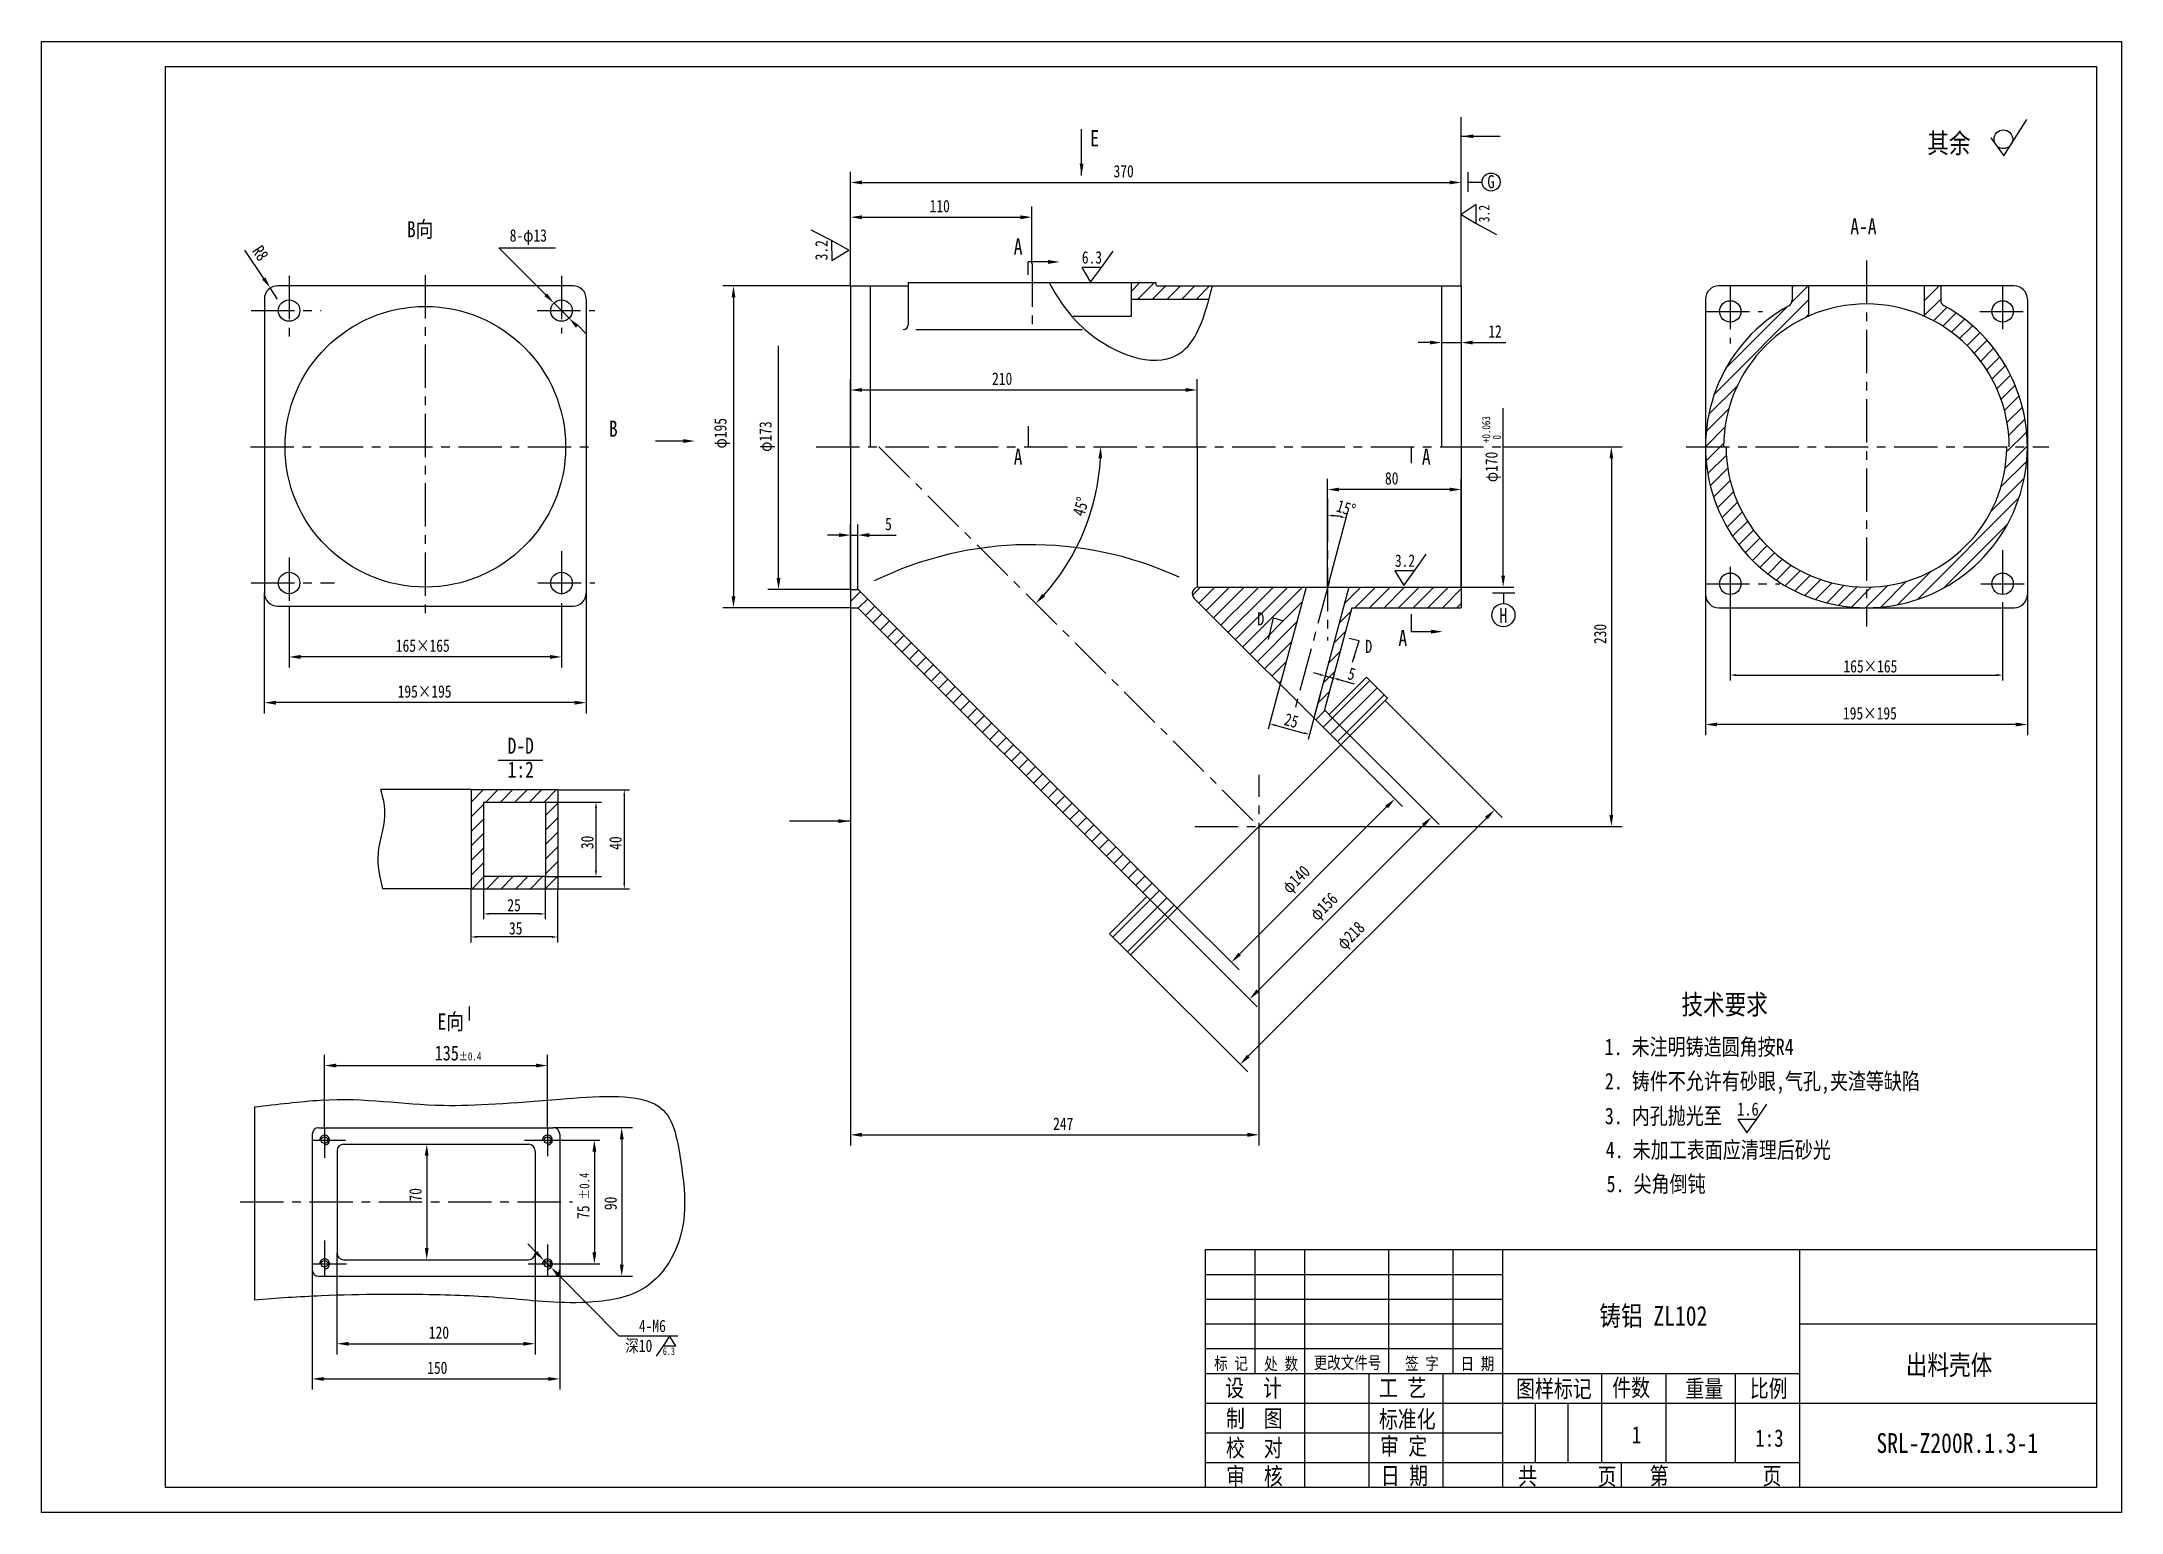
# Model space of a CAD drawing. Extents: x -156 to 1104, y -59 to 832.
import ezdxf

# ---------------------------------------------------------------- set-up
doc = ezdxf.new("R2010")
doc.units = 0
doc.header["$LTSCALE"] = 10.5
doc.header["$MEASUREMENT"] = 0
doc.linetypes.add('CENTER', pattern=[2, 1.25, -0.25, 0.25, -0.25])
doc.layers.get('0').update_dxf_attribs({"color": 2, "linetype": 'CONTINUOUS'})
doc.layers.get('DEFPOINTS').update_dxf_attribs({"linetype": 'CONTINUOUS'})
for name, color, linetype in [('LINE_THIN', 2, 'CONTINUOUS'), ('PART', 3, 'CONTINUOUS'), ('SMPEN_THICK', 7, 'CONTINUOUS')]:
    doc.layers.add(name, color=color, linetype=linetype)
doc.styles.add('HZDX', font='', dxfattribs={"width": 0.8, "height": 7.5})
doc.styles.get('HZDX').set_extended_font_data('SimSun')
doc.dimstyles.new('HZDX', dxfattribs={"dimscale": 0, "dimtxt": 5, "dimasz": 3.5, "dimexe": 5.25, "dimexo": 0, "dimgap": 1.5, "dimtad": 1, "dimdec": 4, "dimdsep": 46, "dimtxsty": 'HZDX', "dimcen": 0.09, "dimclrd": 2, "dimclre": 2, "dimclrt": 2, "dimadec": 0, "dimazin": 0, "dimtol": 1, "dimtp": 0.2, "dimtfac": 0.66667, "dimtdec": 4, "dimtmove": 0, "dimatfit": 1, "dimfxl": 1, "dimtvp": 5, "dimtolj": 1, "dimarcsym": 0})

msp = doc.modelspace()

# ---------------------------------------------------------------- texts
at = {"color": 2, "linetype": 'ByBlock', "attachment_point": 5, "style": 'HZDX'}
for s, insert, char_height in [('E', (481.75727, 773.54978), 9.75), ('G', (721.83061, 747.14459), 8), ('B向', (73.06414, 717.85061), 9.75), ('8-φ13', (138.64899, 713.61198), 7.5), ('A-A', (947.48643, 720.13364), 9.75), ('A', (435.36442, 707.93112), 9.75), ('6.3', (480.10007, 701.27422), 7.5), ('B', (190.11202, 597.57047), 9.75), ('A', (435.36442, 580.5829), 9.75), ('A', (682.64862, 580.5829), 9.75), ('\\A1;80', (661.70242, 567.44905), 7.5), ('3.2', (669.76368, 517.5861), 7.5), ('D', (582.32378, 482.38899), 8), ('H', (729.35046, 484.43061), 9), ('D', (647.73388, 465.67722), 8), ('A', (668.41576, 470.71614), 9.75), ('D-D', (134.03896, 405.49955), 9.75), ('1:2', (134.03896, 390.95325), 9.75), ('E向', (91.64058, 237.90086), 9.75), ('135\\H5;±0.4', (96.03156, 219.27245), 9), ('1.6', (877.50111, 185.37629), 8), ('4-M6', (213.80474, 53.96693), 7.5), ('深10', (205.59804, 41.63302), 7.5), ('6.3', (223.79332, 38.69591), 4.5)]:
    msp.add_mtext(s, dxfattribs=dict(at, insert=insert, char_height=char_height))
for s, insert, char_height, rotation in [('3.2', (717.74413, 727.86512), 6.5, 90), ('3.2', (316.22756, 705.67864), 7.5, 90), ('+0.063', (718.95587, 597.02953), 5, 90), ('φ173', (283.32396, 592.77437), 7.5, 90), ('0', (725.4308, 592.34804), 5, 90), ('φ170', (723.12683, 574.37971), 7.5, 90), ('\\A1;15°', (634.07632, 549.44294), 7.5, 342.81388384)]:
    msp.add_mtext(s, dxfattribs=dict(at, insert=insert, char_height=char_height, rotation=rotation))
at = {"layer": 'SMPEN_THICK', "style": 'HZDX', "width": 0.8}
for s, height, p in [('技术要求', 12, (837.22665, 242.73697)), ('1. 未注明铸造圆角按R4', 10, (790.69835, 218.08951)), ('2. 铸件不允许有砂眼,气孔,夹渣等缺陷', 10, (790.83613, 197.27768)), ('3. 内孔抛光至', 10, (790.8152, 176.2649)), ('4. 未加工表面应清理后砂光', 10, (791.37706, 155.69553)), ('5. 尖角倒钝', 10, (791.89082, 135.0667)), ('标 记', 7.5, (554.16671, 27.53342)), ('处 数', 7.5, (584.49835, 27.29324)), ('更改文件号', 7.5, (614.46639, 28.03959)), ('签 字', 7.5, (669.79721, 27.56664)), ('日 期', 7.5, (703.4621, 27.3282)), ('设  计', 10.5, (560.82363, 11.20821)), ('工 艺', 10.5, (654.02475, 11.24192)), ('图样标记', 10.5, (737.04432, 10.72466)), ('件数', 10.5, (795.31146, 11.34198)), ('重量', 10.5, (839.60846, 10.79314)), ('比例', 10.5, (878.62319, 10.86161)), ('制  图', 10.5, (561.30308, -7.34715)), ('标准化', 10.5, (653.9551, -7.75904)), ('审 定', 10.5, (654.57271, -24.05055)), ('1', 10.5, (807.19492, -17.15898)), ('1:3', 10.5, (881.96096, -19.16045)), ('校  对', 10.5, (561.26862, -25.11347)), ('审  核', 10.5, (561.40523, -42.19401)), ('日 期', 10.5, (655.07645, -41.95911)), ('共', 10.5, (738.34804, -42.23195)), ('页', 10.5, (786.52574, -42.47213)), ('第', 10.5, (817.95632, -42.095)), ('页', 10.5, (886.34647, -42.095))]:
    msp.add_text(s, height=height, dxfattribs=at).set_placement(p)
at = {"layer": 'SMPEN_THICK', "color": 2, "style": 'HZDX', "width": 0.8}
for s, height, p in [('±0.4', 6, (175.62126, 130.55843)), ('75', 7.5, (175.62126, 118.85843))]:
    msp.add_text(s, height=height, rotation=90, dxfattribs=at).set_placement(p)
at = {"layer": 'SMPEN_THICK', "char_height": 12, "attachment_point": 5, "style": 'HZDX'}
for s, insert in [('其余', (999.26663, 769.82861)), ('铸铝 ZL102', (820.22406, 59.49644)), ('出料壳体', (999.35347, 29.64009)), ('SRL-Z200R.1.3-1', (1004.35107, -17.01883))]:
    msp.add_mtext(s, dxfattribs=dict(at, insert=insert))

# ---------------------------------------------------------------- blocks, each defined once
blk = doc.blocks.new('*D1')
at = {"color": 2, "linetype": 'ByBlock', "transparency": 16777216}
for p, q in [((73.6, 179.7), (73.6, 118.3)), ((193.6, 179.7), (193.6, 118.3)), ((80.6, 124.8), (186.6, 124.8))]:
    blk.add_line(p, q, dxfattribs=at)
for points in [[(80.6, 125.9), (80.6, 123.6), (73.6, 124.8)], [(186.6, 125.9), (186.6, 123.6), (193.6, 124.8)]]:
    blk.add_solid(points, dxfattribs=at)
at = {"layer": 'DEFPOINTS', "color": 0, "linetype": 'ByBlock', "transparency": 16777216}
for p in [(73.6, 179.7), (193.6, 179.7), (193.6, 124.8)]:
    blk.add_point(p, dxfattribs=at)
at = {"color": 2, "linetype": 'ByBlock', "transparency": 16777216, "insert": (135.4, 131.5), "char_height": 7.5, "attachment_point": 5, "style": 'HZDX'}
blk.add_mtext('\\A1;120', dxfattribs=at)
blk = doc.blocks.new('*D2')
at = {"color": 2, "linetype": 'ByBlock', "transparency": 16777216}
for p, q in [((58.6, 169.7), (58.6, 97)), ((208.6, 169.7), (208.6, 97)), ((65.6, 103.5), (201.6, 103.5))]:
    blk.add_line(p, q, dxfattribs=at)
for points in [[(65.6, 104.6), (65.6, 102.3), (58.6, 103.5)], [(201.6, 104.6), (201.6, 102.3), (208.6, 103.5)]]:
    blk.add_solid(points, dxfattribs=at)
at = {"layer": 'DEFPOINTS', "color": 0, "linetype": 'ByBlock', "transparency": 16777216}
for p in [(58.6, 169.7), (208.6, 169.7), (208.6, 103.5)]:
    blk.add_point(p, dxfattribs=at)
at = {"color": 2, "linetype": 'ByBlock', "transparency": 16777216, "insert": (134.4, 110.2), "char_height": 7.5, "attachment_point": 5, "style": 'HZDX'}
blk.add_mtext('\\A1;150', dxfattribs=at)
blk = doc.blocks.new('*D3')
at = {"color": 2, "linetype": 'ByBlock', "transparency": 16777216}
for p, q in [((204.6, 255.7), (252.6, 255.7)), ((246.1, 248.7), (246.1, 172.7)), ((204.6, 165.7), (252.6, 165.7))]:
    blk.add_line(p, q, dxfattribs=at)
for points in [[(245, 248.7), (247.3, 248.7), (246.1, 255.7)], [(245, 172.7), (247.3, 172.7), (246.1, 165.7)]]:
    blk.add_solid(points, dxfattribs=at)
at = {"layer": 'DEFPOINTS', "color": 0, "linetype": 'ByBlock', "transparency": 16777216}
for p in [(204.6, 255.7), (204.6, 165.7), (246.1, 165.7)]:
    blk.add_point(p, dxfattribs=at)
at = {"color": 2, "linetype": 'ByBlock', "transparency": 16777216, "insert": (239.4, 209.8), "char_height": 7.5, "attachment_point": 5, "rotation": 90, "style": 'HZDX'}
blk.add_mtext('\\A1;90', dxfattribs=at)
blk = doc.blocks.new('*D4')
at = {"color": 2, "linetype": 'ByBlock', "transparency": 16777216}
for p, q in [((77.6, 245.7), (134.5, 245.7)), ((128, 238.7), (128, 182.7)), ((77.6, 175.7), (134.5, 175.7))]:
    blk.add_line(p, q, dxfattribs=at)
for points in [[(126.8, 238.7), (129.1, 238.7), (128, 245.7)], [(126.8, 182.7), (129.1, 182.7), (128, 175.7)]]:
    blk.add_solid(points, dxfattribs=at)
at = {"layer": 'DEFPOINTS', "color": 0, "linetype": 'ByBlock', "transparency": 16777216}
for p in [(77.6, 245.7), (77.6, 175.7), (128, 175.7)]:
    blk.add_point(p, dxfattribs=at)
at = {"color": 2, "linetype": 'ByBlock', "transparency": 16777216, "insert": (121.2, 215), "char_height": 7.5, "attachment_point": 5, "rotation": 90, "style": 'HZDX'}
blk.add_mtext('\\A1;70', dxfattribs=at)
blk = doc.blocks.new('*D5')
at = {"color": 2, "linetype": 'ByBlock', "transparency": 16777216}
for p, q in [((384.7, 678.6), (384.7, 747.7)), ((754.7, 678.6), (754.7, 747.7)), ((391.7, 741.2), (747.7, 741.2))]:
    blk.add_line(p, q, dxfattribs=at)
for points in [[(391.7, 742.4), (391.7, 740.1), (384.7, 741.2)], [(747.7, 742.4), (747.7, 740.1), (754.7, 741.2)]]:
    blk.add_solid(points, dxfattribs=at)
at = {"layer": 'DEFPOINTS', "color": 0, "linetype": 'ByBlock', "transparency": 16777216}
for p in [(754.7, 741.2), (384.7, 678.6), (754.7, 678.6)]:
    blk.add_point(p, dxfattribs=at)
at = {"color": 2, "linetype": 'ByBlock', "transparency": 16777216, "insert": (550.2, 748), "char_height": 7.5, "attachment_point": 5, "style": 'HZDX'}
blk.add_mtext('\\A1;370', dxfattribs=at)
blk = doc.blocks.new('*D6')
at = {"color": 2, "linetype": 'ByBlock', "transparency": 16777216}
for p, q in [((345.8, 667.6), (345.8, 715.7)), ((352.8, 709.2), (448.8, 709.2)), ((455.8, 681.2), (455.8, 715.7))]:
    blk.add_line(p, q, dxfattribs=at)
for points in [[(352.8, 710.3), (352.8, 708), (345.8, 709.2)], [(448.8, 710.3), (448.8, 708), (455.8, 709.2)]]:
    blk.add_solid(points, dxfattribs=at)
at = {"layer": 'DEFPOINTS', "color": 0, "linetype": 'ByBlock', "transparency": 16777216}
for p in [(455.8, 709.2), (455.8, 681.2), (345.8, 667.6)]:
    blk.add_point(p, dxfattribs=at)
at = {"color": 2, "linetype": 'ByBlock', "transparency": 16777216, "insert": (399.9, 715.9), "char_height": 7.5, "attachment_point": 5, "style": 'HZDX'}
blk.add_mtext('\\A1;110', dxfattribs=at)
blk = doc.blocks.new('*D7')
at = {"color": 2, "linetype": 'ByBlock', "transparency": 16777216}
for p, q in [((333.8, 684.1), (256.4, 684.1)), ((262.9, 677.1), (262.9, 496.1)), ((333.8, 489.1), (256.4, 489.1))]:
    blk.add_line(p, q, dxfattribs=at)
for points in [[(261.8, 677.1), (264.1, 677.1), (262.9, 684.1)], [(261.8, 496.1), (264.1, 496.1), (262.9, 489.1)]]:
    blk.add_solid(points, dxfattribs=at)
at = {"layer": 'DEFPOINTS', "color": 0, "linetype": 'ByBlock', "transparency": 16777216}
for p in [(333.8, 684.1), (262.9, 489.1), (333.8, 489.1)]:
    blk.add_point(p, dxfattribs=at)
at = {"color": 2, "linetype": 'ByBlock', "transparency": 16777216, "insert": (256, 594.8), "char_height": 7.5, "attachment_point": 5, "rotation": 90, "style": 'HZDX'}
blk.add_mtext('\\A1;φ195', dxfattribs=at)
blk = doc.blocks.new('*D8')
at = {"color": 2, "linetype": 'ByBlock', "transparency": 16777216}
for p, q in [((851.8, 497.1), (851.8, 411.9)), ((1046.8, 497.1), (1046.8, 411.9)), ((1039.8, 418.4), (858.8, 418.4))]:
    blk.add_line(p, q, dxfattribs=at)
for points in [[(858.8, 419.5), (858.8, 417.2), (851.8, 418.4)], [(1039.8, 419.5), (1039.8, 417.2), (1046.8, 418.4)]]:
    blk.add_solid(points, dxfattribs=at)
at = {"layer": 'DEFPOINTS', "color": 0, "linetype": 'ByBlock', "transparency": 16777216}
for p in [(851.8, 497.1), (1046.8, 497.1), (851.8, 418.4)]:
    blk.add_point(p, dxfattribs=at)
at = {"color": 2, "linetype": 'ByBlock', "transparency": 16777216, "insert": (951.4, 425.1), "char_height": 7.5, "attachment_point": 5, "style": 'HZDX'}
blk.add_mtext('\\A1;195×195', dxfattribs=at)
blk = doc.blocks.new('*D9')
at = {"color": 2, "linetype": 'ByBlock', "transparency": 16777216}
for p, q in [((-21.3, 498.1), (-21.3, 425.1)), ((173.7, 498.1), (173.7, 425.1)), ((166.7, 431.6), (-14.3, 431.6))]:
    blk.add_line(p, q, dxfattribs=at)
for points in [[(-14.3, 432.7), (-14.3, 430.4), (-21.3, 431.6)], [(166.7, 432.7), (166.7, 430.4), (173.7, 431.6)]]:
    blk.add_solid(points, dxfattribs=at)
at = {"layer": 'DEFPOINTS', "color": 0, "linetype": 'ByBlock', "transparency": 16777216}
for p in [(-21.3, 498.1), (173.7, 498.1), (-21.3, 431.6)]:
    blk.add_point(p, dxfattribs=at)
at = {"color": 2, "linetype": 'ByBlock', "transparency": 16777216, "insert": (75.8, 438.3), "char_height": 7.5, "attachment_point": 5, "style": 'HZDX'}
blk.add_mtext('\\A1;195×195', dxfattribs=at)
blk = doc.blocks.new('*D10')
at = {"color": 2, "linetype": 'ByBlock', "transparency": 16777216}
for p, q in [((34.8, 683.1), (23.3, 700.3)), ((43.1, 670.6), (38.7, 677.3))]:
    blk.add_line(p, q, dxfattribs=at)
blk.add_solid([(35.8, 683.7), (33.8, 682.4), (38.7, 677.3)], dxfattribs=at)
at = {"layer": 'DEFPOINTS', "color": 0, "linetype": 'ByBlock', "transparency": 16777216}
for p in [(38.7, 677.3), (43.1, 670.6)]:
    blk.add_point(p, dxfattribs=at)
at = {"color": 2, "linetype": 'ByBlock', "transparency": 16777216, "insert": (32.7, 698.4), "char_height": 7.5, "attachment_point": 5, "rotation": 303.6807, "style": 'HZDX'}
blk.add_mtext('\\A1;R8', dxfattribs=at)
blk = doc.blocks.new('*D11')
at = {"color": 2, "linetype": 'ByBlock', "transparency": 16777216}
for p, q in [((384.7, 482.6), (384.7, 522.1)), ((389.1, 482.6), (389.1, 522.1)), ((377.7, 515.6), (370.7, 515.6)), ((384.7, 515.6), (389.1, 515.6)), ((396.1, 515.6), (412.4, 515.6))]:
    blk.add_line(p, q, dxfattribs=at)
for points in [[(377.7, 516.8), (377.7, 514.4), (384.7, 515.6)], [(396.1, 516.8), (396.1, 514.4), (389.1, 515.6)]]:
    blk.add_solid(points, dxfattribs=at)
at = {"layer": 'DEFPOINTS', "color": 0, "linetype": 'ByBlock', "transparency": 16777216}
for p in [(389.1, 515.6), (384.7, 482.6), (389.1, 482.6)]:
    blk.add_point(p, dxfattribs=at)
at = {"color": 2, "linetype": 'ByBlock', "transparency": 16777216, "insert": (407.7, 522.3), "char_height": 7.5, "attachment_point": 5, "style": 'HZDX'}
blk.add_mtext('\\A1;5', dxfattribs=at)
blk = doc.blocks.new('*D12')
at = {"color": 2, "linetype": 'ByBlock', "transparency": 16777216}
for p, q in [((662.7, 678.6), (662.7, 637.7)), ((674.7, 678.6), (674.7, 637.7)), ((655.7, 644.2), (648.7, 644.2)), ((662.7, 644.2), (674.7, 644.2)), ((681.7, 644.2), (701.7, 644.2))]:
    blk.add_line(p, q, dxfattribs=at)
for points in [[(655.7, 645.4), (655.7, 643.1), (662.7, 644.2)], [(681.7, 645.4), (681.7, 643.1), (674.7, 644.2)]]:
    blk.add_solid(points, dxfattribs=at)
at = {"layer": 'DEFPOINTS', "color": 0, "linetype": 'ByBlock', "transparency": 16777216}
for p in [(662.7, 678.6), (674.7, 678.6), (674.7, 644.2)]:
    blk.add_point(p, dxfattribs=at)
at = {"color": 2, "linetype": 'ByBlock', "transparency": 16777216, "insert": (695.2, 651), "char_height": 7.5, "attachment_point": 5, "style": 'HZDX'}
blk.add_mtext('\\A1;12', dxfattribs=at)
blk = doc.blocks.new('*D13')
at = {"color": 2, "linetype": 'ByBlock', "transparency": 16777216}
for p, q in [((333.8, 586.6), (333.8, 627.5)), ((536.8, 621), (340.8, 621)), ((543.8, 586.6), (543.8, 627.5))]:
    blk.add_line(p, q, dxfattribs=at)
for points in [[(340.8, 622.2), (340.8, 619.9), (333.8, 621)], [(536.8, 622.2), (536.8, 619.9), (543.8, 621)]]:
    blk.add_solid(points, dxfattribs=at)
at = {"layer": 'DEFPOINTS', "color": 0, "linetype": 'ByBlock', "transparency": 16777216}
for p in [(333.8, 621), (333.8, 586.6), (543.8, 586.6)]:
    blk.add_point(p, dxfattribs=at)
at = {"color": 2, "linetype": 'ByBlock', "transparency": 16777216, "insert": (425.7, 627.8), "char_height": 7.5, "attachment_point": 5, "style": 'HZDX'}
blk.add_mtext('\\A1;210', dxfattribs=at)
blk = doc.blocks.new('*D14')
at = {"color": 2, "linetype": 'ByBlock', "transparency": 16777216}
for p, q in [((-6.3, 490.1), (-6.3, 452.8)), ((158.7, 490.1), (158.7, 452.8)), ((151.7, 459.3), (0.7, 459.3))]:
    blk.add_line(p, q, dxfattribs=at)
for points in [[(0.7, 460.5), (0.7, 458.1), (-6.3, 459.3)], [(151.7, 460.5), (151.7, 458.1), (158.7, 459.3)]]:
    blk.add_solid(points, dxfattribs=at)
at = {"layer": 'DEFPOINTS', "color": 0, "linetype": 'ByBlock', "transparency": 16777216}
for p in [(-6.3, 490.1), (158.7, 490.1), (-6.3, 459.3)]:
    blk.add_point(p, dxfattribs=at)
at = {"color": 2, "linetype": 'ByBlock', "transparency": 16777216, "insert": (74.7, 466.1), "char_height": 7.5, "attachment_point": 5, "style": 'HZDX'}
blk.add_mtext('\\A1;165×165', dxfattribs=at)
blk = doc.blocks.new('*D15')
at = {"color": 2, "linetype": 'ByBlock', "transparency": 16777216}
blk.add_arc((351.1, 586.6), 134.3, 318.0182, 357.0133, dxfattribs=at)
for points in [[(484, 579.6), (486.3, 579.6), (485.4, 586.6)], [(451.7, 496), (450, 497.6), (446.1, 491.7)]]:
    blk.add_solid(points, dxfattribs=at)
at = {"layer": 'DEFPOINTS', "color": 0, "linetype": 'ByBlock', "transparency": 16777216}
for p in [(313.1, 586.6), (351.1, 586.6), (742.1, 586.6), (467.4, 519.5), (581.4, 356.5)]:
    blk.add_point(p, dxfattribs=at)
at = {"color": 2, "linetype": 'ByBlock', "transparency": 16777216, "insert": (473.4, 550.4), "char_height": 7.5, "attachment_point": 5, "rotation": 73.5024, "style": 'HZDX'}
blk.add_mtext('\\A1;45°', dxfattribs=at)
blk = doc.blocks.new('*D16')
at = {"color": 2, "linetype": 'ByBlock', "transparency": 16777216}
for p, q in [((333.8, 489.1), (333.8, 163.3)), ((581.3, 356.6), (581.3, 163.3)), ((340.8, 169.8), (574.3, 169.8))]:
    blk.add_line(p, q, dxfattribs=at)
for points in [[(340.8, 171), (340.8, 168.6), (333.8, 169.8)], [(574.3, 171), (574.3, 168.6), (581.3, 169.8)]]:
    blk.add_solid(points, dxfattribs=at)
at = {"layer": 'DEFPOINTS', "color": 0, "linetype": 'ByBlock', "transparency": 16777216}
for p in [(333.8, 489.1), (581.3, 356.6), (581.3, 169.8)]:
    blk.add_point(p, dxfattribs=at)
at = {"color": 2, "linetype": 'ByBlock', "transparency": 16777216, "insert": (462.7, 176.5), "char_height": 7.5, "attachment_point": 5, "style": 'HZDX'}
blk.add_mtext('\\A1;247', dxfattribs=at)
blk = doc.blocks.new('*D17')
at = {"color": 2, "linetype": 'ByBlock', "transparency": 16777216}
for p, q in [((729.2, 586.6), (801.3, 586.6)), ((794.8, 579.6), (794.8, 363.6)), ((581.3, 356.6), (801.3, 356.6))]:
    blk.add_line(p, q, dxfattribs=at)
for points in [[(793.6, 579.6), (795.9, 579.6), (794.8, 586.6)], [(793.6, 363.6), (795.9, 363.6), (794.8, 356.6)]]:
    blk.add_solid(points, dxfattribs=at)
at = {"layer": 'DEFPOINTS', "color": 0, "linetype": 'ByBlock', "transparency": 16777216}
for p in [(729.2, 586.6), (581.3, 356.6), (794.8, 356.6)]:
    blk.add_point(p, dxfattribs=at)
at = {"color": 2, "linetype": 'ByBlock', "transparency": 16777216, "insert": (788, 473.2), "char_height": 7.5, "attachment_point": 5, "rotation": 90, "style": 'HZDX'}
blk.add_mtext('\\A1;230', dxfattribs=at)
blk = doc.blocks.new('*D18')
at = {"color": 2, "linetype": 'ByBlock', "transparency": 16777216}
for p, q in [((630.8, 406.1), (668.2, 368.7)), ((658.6, 368.4), (569.5, 279.3)), ((531.8, 307.1), (569.2, 269.7))]:
    blk.add_line(p, q, dxfattribs=at)
for points in [[(657.8, 369.2), (659.5, 367.6), (663.6, 373.3)], [(568.7, 280.1), (570.4, 278.5), (564.6, 274.3)]]:
    blk.add_solid(points, dxfattribs=at)
at = {"layer": 'DEFPOINTS', "color": 0, "linetype": 'ByBlock', "transparency": 16777216}
for p in [(630.8, 406.1), (531.8, 307.1), (564.6, 274.3)]:
    blk.add_point(p, dxfattribs=at)
at = {"color": 2, "linetype": 'ByBlock', "transparency": 16777216, "insert": (604.4, 323.9), "char_height": 7.5, "attachment_point": 5, "rotation": 45, "style": 'HZDX'}
blk.add_mtext('\\A1;φ140', dxfattribs=at)
blk = doc.blocks.new('*D19')
at = {"color": 2, "linetype": 'ByBlock', "transparency": 16777216}
for p, q in [((623.7, 424.5), (690.5, 357.7)), ((580.5, 257), (680.9, 357.4)), ((513.4, 314.2), (580.2, 247.4))]:
    blk.add_line(p, q, dxfattribs=at)
for points in [[(680.1, 358.2), (681.7, 356.6), (685.9, 362.3)], [(579.7, 257.8), (581.3, 256.2), (575.6, 252)]]:
    blk.add_solid(points, dxfattribs=at)
at = {"layer": 'DEFPOINTS', "color": 0, "linetype": 'ByBlock', "transparency": 16777216}
for p in [(623.7, 424.5), (685.9, 362.3), (513.4, 314.2)]:
    blk.add_point(p, dxfattribs=at)
at = {"color": 2, "linetype": 'ByBlock', "transparency": 16777216, "insert": (621.2, 307.4), "char_height": 7.5, "attachment_point": 5, "rotation": 45, "style": 'HZDX'}
blk.add_mtext('\\A1;φ156', dxfattribs=at)
blk = doc.blocks.new('*D20')
at = {"color": 2, "linetype": 'ByBlock', "transparency": 16777216}
for p, q in [((657.7, 433), (728.6, 362)), ((719.1, 361.7), (574.8, 217.4)), ((503.5, 278.8), (574.5, 207.9))]:
    blk.add_line(p, q, dxfattribs=at)
for points in [[(718.2, 362.5), (719.9, 360.9), (724, 366.6)], [(574, 218.3), (575.6, 216.6), (569.9, 212.5)]]:
    blk.add_solid(points, dxfattribs=at)
at = {"layer": 'DEFPOINTS', "color": 0, "linetype": 'ByBlock', "transparency": 16777216}
for p in [(657.7, 433), (503.5, 278.8), (569.9, 212.5)]:
    blk.add_point(p, dxfattribs=at)
at = {"color": 2, "linetype": 'ByBlock', "transparency": 16777216, "insert": (637.5, 289.9), "char_height": 7.5, "attachment_point": 5, "rotation": 45, "style": 'HZDX'}
blk.add_mtext('\\A1;φ218', dxfattribs=at)
blk = doc.blocks.new('*D21')
at = {"color": 2, "linetype": 'ByBlock', "transparency": 16777216}
for p, q in [((594.1, 442.7), (586.9, 415.6)), ((618.3, 436.3), (611.1, 409.2)), ((591.1, 417.9), (608.5, 413.2))]:
    blk.add_line(p, q, dxfattribs=at)
for points in [[(591.3, 418.4), (591, 417.3), (587.7, 418.8)], [(608.7, 413.8), (608.4, 412.7), (611.9, 412.3)]]:
    blk.add_solid(points, dxfattribs=at)
at = {"layer": 'DEFPOINTS', "color": 0, "linetype": 'ByBlock', "transparency": 16777216}
for p in [(594.1, 442.7), (618.3, 436.3), (611.9, 412.3)]:
    blk.add_point(p, dxfattribs=at)
at = {"color": 2, "linetype": 'ByBlock', "transparency": 16777216, "insert": (600.9, 420.7), "char_height": 7.5, "attachment_point": 5, "rotation": 345.0315, "style": 'HZDX'}
blk.add_mtext('\\A1;25', dxfattribs=at)
blk = doc.blocks.new('*D22')
at = {"color": 2, "linetype": 'ByBlock', "transparency": 16777216}
for p, q in [((866.8, 489.1), (866.8, 445.1)), ((1031.8, 489.1), (1031.8, 445.1)), ((870.3, 448.3), (1028.3, 448.3))]:
    blk.add_line(p, q, dxfattribs=at)
for points in [[(870.3, 448.9), (870.3, 447.7), (866.8, 448.3)], [(1028.3, 448.9), (1028.3, 447.7), (1031.8, 448.3)]]:
    blk.add_solid(points, dxfattribs=at)
at = {"layer": 'DEFPOINTS', "color": 0, "linetype": 'ByBlock', "transparency": 16777216}
for p in [(866.8, 489.1), (1031.8, 489.1), (1031.8, 448.3)]:
    blk.add_point(p, dxfattribs=at)
at = {"color": 2, "linetype": 'ByBlock', "transparency": 16777216, "insert": (951.7, 453.6), "char_height": 7.5, "attachment_point": 5, "style": 'HZDX'}
blk.add_mtext('\\A1;165×165', dxfattribs=at)
blk = doc.blocks.new('*D23')
at = {"color": 2, "linetype": 'ByBlock', "transparency": 16777216}
for p, q in [((156.4, 395.3), (200, 395.3)), ((196.8, 391.8), (196.8, 338.8)), ((156.4, 335.3), (200, 335.3))]:
    blk.add_line(p, q, dxfattribs=at)
for points in [[(196.2, 391.8), (197.3, 391.8), (196.8, 395.3)], [(196.2, 338.8), (197.3, 338.8), (196.8, 335.3)]]:
    blk.add_solid(points, dxfattribs=at)
at = {"layer": 'DEFPOINTS', "color": 0, "linetype": 'ByBlock', "transparency": 16777216}
for p in [(156.4, 395.3), (156.4, 335.3), (196.8, 335.3)]:
    blk.add_point(p, dxfattribs=at)
at = {"color": 2, "linetype": 'ByBlock', "transparency": 16777216, "insert": (191.5, 363), "char_height": 7.5, "attachment_point": 5, "rotation": 90, "style": 'HZDX'}
blk.add_mtext('\\A1;40', dxfattribs=at)
blk = doc.blocks.new('*D24')
at = {"color": 2, "linetype": 'ByBlock', "transparency": 16777216}
for p, q in [((148.9, 387.8), (182.9, 387.8)), ((179.6, 384.3), (179.6, 346.3)), ((148.9, 342.8), (182.9, 342.8))]:
    blk.add_line(p, q, dxfattribs=at)
for points in [[(179, 384.3), (180.2, 384.3), (179.6, 387.8)], [(179, 346.3), (180.2, 346.3), (179.6, 342.8)]]:
    blk.add_solid(points, dxfattribs=at)
at = {"layer": 'DEFPOINTS', "color": 0, "linetype": 'ByBlock', "transparency": 16777216}
for p in [(148.9, 387.8), (148.9, 342.8), (179.6, 342.8)]:
    blk.add_point(p, dxfattribs=at)
at = {"color": 2, "linetype": 'ByBlock', "transparency": 16777216, "insert": (174.4, 363.4), "char_height": 7.5, "attachment_point": 5, "rotation": 90, "style": 'HZDX'}
blk.add_mtext('\\A1;30', dxfattribs=at)
blk = doc.blocks.new('*D25')
at = {"color": 2, "linetype": 'ByBlock', "transparency": 16777216}
for p, q in [((111.4, 342.8), (111.4, 316.8)), ((148.9, 342.8), (148.9, 316.8)), ((145.4, 320.1), (114.9, 320.1))]:
    blk.add_line(p, q, dxfattribs=at)
for points in [[(114.9, 320.6), (114.9, 319.5), (111.4, 320.1)], [(145.4, 320.6), (145.4, 319.5), (148.9, 320.1)]]:
    blk.add_solid(points, dxfattribs=at)
at = {"layer": 'DEFPOINTS', "color": 0, "linetype": 'ByBlock', "transparency": 16777216}
for p in [(111.4, 342.8), (148.9, 342.8), (111.4, 320.1)]:
    blk.add_point(p, dxfattribs=at)
at = {"color": 2, "linetype": 'ByBlock', "transparency": 16777216, "insert": (130, 325.3), "char_height": 7.5, "attachment_point": 5, "style": 'HZDX'}
blk.add_mtext('\\A1;25', dxfattribs=at)
blk = doc.blocks.new('*D26')
at = {"color": 2, "linetype": 'ByBlock', "transparency": 16777216}
for p, q in [((103.9, 335.3), (103.9, 302.8)), ((156.4, 335.3), (156.4, 302.8)), ((152.9, 306.1), (107.4, 306.1))]:
    blk.add_line(p, q, dxfattribs=at)
for points in [[(107.4, 306.7), (107.4, 305.5), (103.9, 306.1)], [(152.9, 306.7), (152.9, 305.5), (156.4, 306.1)]]:
    blk.add_solid(points, dxfattribs=at)
at = {"layer": 'DEFPOINTS', "color": 0, "linetype": 'ByBlock', "transparency": 16777216}
for p in [(103.9, 335.3), (156.4, 335.3), (103.9, 306.1)]:
    blk.add_point(p, dxfattribs=at)
at = {"color": 2, "linetype": 'ByBlock', "transparency": 16777216, "insert": (131, 311.3), "char_height": 7.5, "attachment_point": 5, "style": 'HZDX'}
blk.add_mtext('\\A1;35', dxfattribs=at)
blk = doc.blocks.new('*D27')
at = {"color": 2, "linetype": 'ByBlock', "transparency": 16777216}
for p, q in [((618, 448.7), (614.6, 449.6)), ((622, 450), (620.6, 444.6)), ((621.4, 447.8), (626.2, 446.5)), ((626.8, 448.7), (625.4, 443.4)), ((629.6, 445.6), (639, 443.1))]:
    blk.add_line(p, q, dxfattribs=at)
for points in [[(618.2, 449.3), (617.9, 448.1), (621.4, 447.8)], [(629.8, 446.2), (629.5, 445), (626.2, 446.5)]]:
    blk.add_solid(points, dxfattribs=at)
at = {"layer": 'DEFPOINTS', "color": 0, "linetype": 'ByBlock', "transparency": 16777216}
for p in [(622, 450), (626.2, 446.5), (626.8, 448.7)]:
    blk.add_point(p, dxfattribs=at)
at = {"color": 2, "linetype": 'ByBlock', "transparency": 16777216, "insert": (637.4, 449), "char_height": 7.5, "attachment_point": 5, "rotation": 345.0315, "style": 'HZDX'}
blk.add_mtext('\\A1;5', dxfattribs=at)

# ---------------------------------------------------------------- dimensions: what is measured, and where the dimension line sits
at = {"layer": 'SMPEN_THICK'}
for base, p1, p2, picture, middle, set_off in [((703.81102, 746.72973), (333.81102, 684.10696), (703.81102, 684.10696), '*D5', (499.30357, 746.72973), (-50.8889, 5.5)), ((443.81102, 725.66152), (333.81102, 684.10696), (443.81102, 697.69704), '*D6', (387.83843, 725.66152), (-12.02443, 16.5)), ((703.81102, 649.72198), (691.81102, 684.10696), (703.81102, 684.10696), '*D12', (724.32769, 649.72198), (29.1111, 5.5)), ((142.73934, 43.21936), (22.73934, 98.10641), (142.73934, 98.10641), '*D1', (84.52659, 43.21936), (-50.8889, -81.54556)), ((157.73934, 21.93237), (7.73934, 88.10641), (157.73934, 88.10641), '*D2', (83.55585, 21.93237), (-50.8889, -81.54556))]:
    dim = msp.add_linear_dim(base=base, p1=p1, p2=p2, dimstyle='HZDX', override={"dimscale": 2, "dimtxt": 3, "dimexe": 3.25, "dimtol": 0, "dimtp": 0.4, "dimtm": 0.4, "dimatfit": 2}, dxfattribs=at)
    dim.commit()
    dim.dimension.update_dxf_attribs({"geometry": picture, "text_midpoint": middle, "dimtype": 160, "insert": set_off})
dim = msp.add_radius_dim(center=(-13.26066, 676.10696), mpoint=(-17.69717, 682.76409), dimstyle='HZDX', override={"dimscale": 2, "dimtxt": 3, "dimexe": 3.25, "dimtol": 0, "dimtp": 0.4, "dimtm": 0.4, "dimatfit": 2}, dxfattribs=at)
dim.commit()
dim.dimension.update_dxf_attribs({"geometry": '*D10', "text_midpoint": (-29.26906, 700.12811), "dimtype": 164, "insert": (-56.3889, 5.5)})
for base, p1, p2, angle, picture, middle, dimtype in [((262.9203, 489.10696), (333.81102, 684.10696), (333.81102, 489.10696), 90, '*D7', (262.9203, 594.77482), 160), ((569.8706, 212.47896), (657.67366, 432.97451), (503.52436, 278.82521), 225, '*D20', (642.3885, 284.99686), 161), ((685.86538, 362.3424), (513.41687, 314.17356), (623.72555, 424.48224), 45, '*D19', (626.03325, 302.51027), 161), ((564.58019, 274.33792), (630.8036, 406.10445), (531.80864, 307.10948), 225, '*D18', (609.28689, 319.04462), 161)]:
    dim = msp.add_linear_dim(base=base, p1=p1, p2=p2, angle=angle, text='φ<>', dimstyle='HZDX', override={"dimscale": 2, "dimtxt": 3, "dimexe": 3.25, "dimtol": 0, "dimtp": 0.4, "dimtm": 0.4, "dimatfit": 2}, dxfattribs=at)
    dim.commit()
    dim.dimension.update_dxf_attribs({"geometry": picture, "text_midpoint": middle, "dimtype": dimtype})
dim = msp.add_linear_dim(base=(333.81102, 621.0214), p1=(543.81102, 586.60696), p2=(333.81102, 586.60696), dimstyle='HZDX', override={"dimscale": 2, "dimtxt": 3, "dimexe": 3.25, "dimtol": 0, "dimtp": 0.4, "dimtm": 0.4, "dimatfit": 2}, dxfattribs=at)
dim.commit()
dim.dimension.update_dxf_attribs({"geometry": '*D13', "text_midpoint": (425.74432, 621.0214), "dimtype": 160})
dim = msp.add_angular_dim_2l(base=(467.38413, 519.50017), line1=((313.08124, 586.60696), (742.10245, 586.60696)), line2=((351.05347, 586.60696), (581.36336, 356.54979)), dimstyle='HZDX', override={"dimscale": 2, "dimtxt": 3, "dimexe": 3.25, "dimdec": 0, "dimazin": 2, "dimtol": 0, "dimtp": 0.4, "dimtm": 0.4, "dimtdec": 0, "dimatfit": 2}, dxfattribs=at)
dim.commit()
dim.dimension.update_dxf_attribs({"geometry": '*D15', "text_midpoint": (479.82335, 548.46953), "dimtype": 162})
for base, p1, p2, angle, override, picture, middle, dimtype in [((794.78083, 356.60696), (729.22107, 586.60696), (581.30612, 356.60696), 90, {"dimscale": 2, "dimtxt": 3, "dimexe": 3.25, "dimtol": 0, "dimtp": 0.4, "dimtm": 0.4, "dimatfit": 2}, '*D17', (794.78083, 473.23061), 160), ((626.2216, 446.49528), (621.99314, 450.03793), (626.82348, 448.74649), 345.03145197, {"dimscale": 1, "dimtxt": 3, "dimexe": 3.25, "dimtol": 0, "dimtp": 0.4, "dimtm": 0.4, "dimatfit": 2}, '*D27', (635.99498, 443.88226), 161), ((611.89915, 412.31406), (594.14986, 442.71797), (618.30156, 436.26075), 345.03145197, {"dimscale": 1, "dimtxt": 3, "dimexe": 3.25, "dimtol": 0, "dimtp": 0.4, "dimtm": 0.4, "dimatfit": 2}, '*D21', (599.5263, 415.62208), 161)]:
    dim = msp.add_linear_dim(base=base, p1=p1, p2=p2, angle=angle, dimstyle='HZDX', override=override, dxfattribs=at)
    dim.commit()
    dim.dimension.update_dxf_attribs({"geometry": picture, "text_midpoint": middle, "dimtype": dimtype})
for base, p1, p2, text, override, picture, middle, set_off in [((338.23367, 533.08933), (333.81102, 500.10696), (338.23367, 500.10696), '5', {"dimscale": 2, "dimtxt": 3, "dimexe": 3.25, "dimtol": 0, "dimtp": 0.4, "dimtm": 0.4, "dimatfit": 2}, '*D11', (356.85034, 533.08933), (-50.8889, 17.5)), ((103.94984, 289.64304), (156.44984, 318.89272), (103.94984, 318.89272), '35', {"dimscale": 1, "dimtxt": 3, "dimexe": 3.25, "dimtol": 0, "dimtp": 0.4, "dimtm": 0.4, "dimatfit": 2}, '*D26', (131.03726, 289.64304), (0, -16.44364)), ((111.44984, 303.61881), (148.94984, 326.39272), (111.44984, 326.39272), '25', {"dimscale": 1, "dimtxt": 3, "dimexe": 3.25, "dimtol": 0, "dimtp": 0.4, "dimtm": 0.4, "dimatfit": 2}, '*D25', (129.98848, 303.61881), (0, -16.44364))]:
    dim = msp.add_linear_dim(base=base, p1=p1, p2=p2, text=text, dimstyle='HZDX', override=override, dxfattribs=at)
    dim.commit()
    dim.dimension.update_dxf_attribs({"geometry": picture, "text_midpoint": middle, "dimtype": 160, "insert": set_off})
for base, p1, p2, text, override, picture, middle in [((-21.26066, 431.55638), (173.73934, 498.10696), (-21.26066, 498.10696), '<>×195', {"dimscale": 2, "dimtxt": 3, "dimexe": 3.25, "dimtol": 0, "dimtp": 0.4, "dimtm": 0.4, "dimatfit": 2}, '*D9', (75.81606, 431.55638)), ((851.79354, 418.35076), (1046.79354, 497.10696), (851.79354, 497.10696), '<>×195', {"dimscale": 2, "dimtxt": 3, "dimexe": 3.25, "dimtol": 0, "dimtp": 0.4, "dimtm": 0.4, "dimatfit": 2}, '*D8', (951.37565, 418.35076)), ((-6.26066, 459.31318), (158.73934, 490.10696), (-6.26066, 490.10696), '<>×165', {"dimscale": 2, "dimtxt": 3, "dimexe": 3.25, "dimtol": 0, "dimtp": 0.4, "dimtm": 0.4, "dimatfit": 2}, '*D14', (74.70491, 459.31318)), ((581.30612, 169.7839), (333.81102, 489.10696), (581.30612, 356.60696), '247', {"dimscale": 2, "dimtxt": 3, "dimexe": 3.25, "dimtol": 0, "dimtp": 0.4, "dimtm": 0.4, "dimatfit": 2}, '*D16', (462.66662, 169.7839)), ((1031.79354, 448.32928), (866.79354, 489.10696), (1031.79354, 489.10696), '<>×165', {"dimscale": 1, "dimtxt": 3, "dimexe": 3.25, "dimtol": 0, "dimtp": 0.4, "dimtm": 0.4, "dimatfit": 2}, '*D22', (951.68678, 448.32928))]:
    dim = msp.add_linear_dim(base=base, p1=p1, p2=p2, text=text, dimstyle='HZDX', override=override, dxfattribs=at)
    dim.commit()
    dim.dimension.update_dxf_attribs({"geometry": picture, "text_midpoint": middle, "dimtype": 160})
for base, p1, p2, text, picture, middle in [((196.76117, 318.89272), (156.44984, 378.89272), (156.44984, 318.89272), '40', '*D23', (196.76117, 346.59431)), ((179.631, 326.39272), (148.94984, 371.39272), (148.94984, 326.39272), '30', '*D24', (179.631, 346.9437))]:
    dim = msp.add_linear_dim(base=base, p1=p1, p2=p2, angle=90, text=text, dimstyle='HZDX', override={"dimscale": 1, "dimtxt": 3, "dimexe": 3.25, "dimtol": 0, "dimtp": 0.4, "dimtm": 0.4, "dimatfit": 2}, dxfattribs=at)
    dim.commit()
    dim.dimension.update_dxf_attribs({"geometry": picture, "text_midpoint": middle, "dimtype": 160, "insert": (0, -16.44364)})
for base, p1, p2, picture, middle in [((77.08579, 94.10641), (26.73934, 164.10641), (26.73934, 94.10641), '*D4', (77.08579, 133.41853)), ((195.2565, 84.10641), (153.73934, 174.10641), (153.73934, 84.10641), '*D3', (195.2565, 128.26167))]:
    dim = msp.add_linear_dim(base=base, p1=p1, p2=p2, angle=90, dimstyle='HZDX', override={"dimscale": 2, "dimtxt": 3, "dimexe": 3.25, "dimtol": 0, "dimtp": 0.4, "dimtm": 0.4, "dimatfit": 2}, dxfattribs=at)
    dim.commit()
    dim.dimension.update_dxf_attribs({"geometry": picture, "text_midpoint": middle, "dimtype": 160, "insert": (-50.8889, -81.54556)})

# ---------------------------------------------------------------- hatches: boundary and pattern name
at = {"layer": 'SMPEN_THICK'}
h = msp.add_hatch(dxfattribs=at)
h.set_pattern_fill('ANSI31', color=256, scale=50, style=0)
h.set_pattern_definition([(45, (0, -17.5), (-4.419417, 4.419417), [])])
edge = h.paths.add_edge_path()
edge.add_spline(control_points=[(551.07162, 676.10696), (551.75, 678.60909), (552.41958, 681.27246), (553.084, 684.10696)], knot_values=[135.7084351083, 135.7084351083, 135.7084351083, 135.7084351083, 139.475124412, 139.475124412, 139.475124412, 139.475124412], degree=3, periodic=0)
edge.add_line((553.084, 684.10696), (518.81102, 684.10696))
edge.add_line((518.81102, 684.10696), (518.81102, 686.10696))
edge.add_line((518.81102, 686.10696), (503.81102, 686.10696))
edge.add_line((503.81102, 686.10696), (503.81102, 676.10696))
edge.add_line((503.81102, 676.10696), (551.07162, 676.10696))
h = msp.add_hatch(dxfattribs=at)
h.set_pattern_fill('ANSI31', color=256, scale=50, style=0)
h.paths.add_polyline_path([(914.29354, 665.70974), (914.29354, 684.10696), (904.29354, 684.10696), (904.29354, 675.49594, -0.2732608139), (902.22458, 671.99293, 0.2732608139), (851.79354, 586.60696), (862.79354, 586.60696, -0.2968420689)])
h.paths.add_polyline_path([(1046.79354, 586.60696), (1034.29354, 586.60696, -0.4142135624), (949.29354, 501.60696), (949.29354, 489.10696, 0.4142135624)])
h.paths.add_polyline_path([(996.36251, 671.99293, -0.2732608139), (994.29354, 675.49594), (994.29354, 684.10696), (984.29354, 684.10696), (984.29354, 665.70974, -0.2968420689), (1035.79354, 586.60696), (1046.79354, 586.60696, 0.2732608139)])
h.paths.add_polyline_path([(864.29354, 586.60696), (851.79354, 586.60696, 0.4142135624), (949.29354, 489.10696), (949.29354, 501.60696, -0.4142135624)])
h = msp.add_hatch(dxfattribs=at)
h.set_pattern_fill('ANSI31', color=256, scale=50, style=0)
h.paths.add_polyline_path([(604.75274, 501.60696), (544.86053, 501.60696, 0.6683771616), (542.03366, 494.77698), (590.06643, 446.79692), (592.45654, 455.71693), (565.86731, 482.27698, -0.6683771616), (568.69419, 489.10696), (601.40337, 489.10696)])
h.paths.add_polyline_path([(703.81102, 501.60696), (640.9874, 501.60696), (637.63804, 489.10696), (703.81102, 489.10696)])
h.paths.add_polyline_path([(659.08788, 434.38872), (646.35297, 447.10966), (623.72555, 424.48224), (621.04055, 427.16429), (618.65044, 418.24427), (630.8036, 406.10445)])
h.paths.add_polyline_path([(339.0997, 499.60696, 0.2679491924), (338.23367, 500.10696), (333.81102, 500.10696), (333.81102, 489.10696), (338.29131, 489.10696), (513.41687, 314.17356), (490.78945, 291.54614), (503.52436, 278.82521), (531.80864, 307.10948)])
h = msp.add_hatch(dxfattribs=at)
h.set_pattern_fill('ANSI31', color=256, scale=50, style=0)
h.paths.add_polyline_path([(601.40337, 489.10696), (568.69419, 489.10696, 0.6683771616), (565.86731, 482.27698), (592.45654, 455.71693)])
h.paths.add_polyline_path([(609.92912, 501.60696), (604.75274, 501.60696), (590.06643, 446.79692), (594.14986, 442.71797)])
h.paths.add_polyline_path([(640.9874, 501.60696), (635.81102, 501.60696), (614.56701, 422.32322), (618.65044, 418.24427)])
h.paths.add_polyline_path([(578.33267, 488.38899), (586.31489, 488.38899), (586.31489, 476.38899), (578.33267, 476.38899)], flags=24)
h = msp.add_hatch(dxfattribs=at)
h.set_pattern_fill('ANSI31', color=256, scale=50, style=0)
h.set_pattern_definition([(45, (1.3984, -5.263), (-4.41942, 4.41942), [])])
h.paths.add_polyline_path([(103.94984, 378.89272), (103.94984, 318.89272), (156.44984, 318.89272), (156.44984, 378.89272)])
h.paths.add_polyline_path([(148.94984, 371.39272), (148.94984, 326.39272), (111.44984, 326.39272), (111.44984, 371.39272)], flags=16)

# ---------------------------------------------------------------- linework, layer by layer
at = {"color": 2, "linetype": 'ByBlock'}
for p, q in [((149.20822, 678.6677), (120.77802, 707.18623)), ((703.81102, 684.10696), (703.81102, 716.25006)), ((163.3284, 664.50365), (154.15028, 673.71028)), ((168.77047, 660.04623), (173.71253, 655.08881)), ((290.21979, 507.10696), (290.21979, 647.73101)), ((729.22107, 508.60696), (729.22107, 610.07392)), ((622.87007, 501.60696), (622.87007, 567.19905)), ((703.81102, 501.60696), (703.81102, 567.19905)), ((696.81102, 560.69905), (629.87007, 560.69905)), ((623.73695, 504.8422), (634.94421, 546.66827)), ((333.81102, 500.10696), (283.71979, 500.10696)), ((703.81102, 501.60696), (735.72107, 501.60696)), ((15.23934, 174.10641), (15.23934, 218.25976)), ((150.23934, 174.10641), (150.23934, 218.25976)), ((22.23934, 211.75976), (143.23934, 211.75976)), ((157.73934, 166.60641), (182.00478, 166.60641)), ((178.64205, 159.60641), (178.64205, 98.60641)), ((143.19428, 98.70339), (138.26274, 103.67128)), ((148.12582, 93.73551), (152.35286, 89.47732)), ((157.73934, 91.60641), (182.00478, 91.60641)), ((157.2844, 84.50943), (193.56285, 47.96361))]:
    msp.add_line(p, q, dxfattribs=at)
msp.add_arc((622.87007, 501.60696), 43.40089, 79.6217851, 85.3782149, dxfattribs=at)
for points in [[(150.03445, 679.49138), (148.38198, 677.84402), (154.15028, 673.71028)], [(169.0967, 660.3699), (167.44423, 658.72255), (163.3284, 664.50365)], [(629.87007, 561.86571), (629.87007, 559.53238), (622.87007, 560.69905)], [(696.81102, 561.86571), (696.81102, 559.53238), (703.81102, 560.69905)], [(626.3437, 544.28387), (626.39075, 545.44959), (622.87007, 545.00786)], [(630.81667, 544.86691), (630.5604, 543.72873), (634.10305, 543.52901)], [(289.05312, 507.10696), (291.38646, 507.10696), (290.21979, 500.10696)], [(728.05441, 508.60696), (730.38774, 508.60696), (729.22107, 501.60696)], [(22.23934, 212.92643), (22.23934, 210.59309), (15.23934, 211.75976)], [(143.23934, 212.92643), (143.23934, 210.59309), (150.23934, 211.75976)], [(177.47539, 159.60641), (179.80872, 159.60641), (178.64205, 166.60641)], [(144.02226, 99.52532), (142.3663, 97.88147), (148.12582, 93.73551)], [(158.11238, 85.33135), (156.45642, 83.68751), (152.35286, 89.47732)], [(177.47539, 98.60641), (179.80872, 98.60641), (178.64205, 91.60641)]]:
    msp.add_solid(points, dxfattribs=at)
at = {"layer": 'DEFPOINTS', "color": 0, "linetype": 'ByBlock'}
for p in [(295.7229, 684.10696), (443.81102, 686.10696), (703.81102, 684.10696), (703.81102, 684.10696), (703.81102, 684.10696), (154.15028, 673.71028), (333.81102, 673.10696), (163.3284, 664.50365), (313.08124, 586.60696), (333.81102, 586.60696), (537.79341, 586.60696), (622.87007, 567.19905), (622.87007, 560.69905), (626.65271, 544.8427), (623.73695, 504.8422), (703.81102, 511.10696), (333.81102, 500.10696), (333.81102, 500.10696), (622.87007, 501.60696), (622.87007, 501.60696), (703.81102, 501.60696), (703.81102, 501.60696), (333.81102, 489.10696), (333.81102, 489.10696), (150.23934, 211.75976), (15.23934, 174.10641), (150.23934, 174.10641), (153.73934, 174.10641), (157.73934, 166.60641), (148.12582, 93.73551), (152.35286, 89.47732), (157.73934, 91.60641), (178.64205, 91.60641), (7.73934, 88.10641), (156.23934, 84.10641), (157.73934, 88.10641), (7.73934, 34.78346)]:
    msp.add_point(p, dxfattribs=at)
at = {"layer": 'LINE_THIN', "linetype": 'Continuous'}
for p, q in [((-156.22988, -58.93749), (-156.22988, 832.0625)), ((-156.22988, 832.0625), (1103.77011, 832.0625)), ((1103.77011, 832.0625), (1103.77011, -58.93749)), ((1103.77011, -58.93749), (-156.22988, -58.93749))]:
    msp.add_line(p, q, dxfattribs=at)
at = {"layer": 'PART', "linetype": 'Continuous'}
for p, q in [((-81.22988, -43.93749), (-81.22988, 817.0625)), ((-81.22988, 817.0625), (1088.77011, 817.0625)), ((1088.77011, 817.0625), (1088.77011, -43.93749)), ((548.77011, 100.06251), (548.77011, -43.93749)), ((1088.77011, 100.06251), (548.77011, 100.06251)), ((578.77011, 100.06251), (578.77011, 25.06251)), ((608.77011, 100.06251), (608.77011, -43.93749)), ((659.77011, 100.06251), (659.77011, 25.06251)), ((698.77011, 100.06251), (698.77011, 25.06251)), ((728.77011, 100.06251), (728.77011, -43.93749)), ((908.77011, 100.06251), (908.77011, -43.93749)), ((1088.77011, 55.06251), (908.77011, 55.06251)), ((647.77011, 25.06251), (647.77011, -43.93749)), ((692.77011, 25.06251), (692.77011, -43.93749)), ((788.77011, 25.06251), (788.77011, -28.93749)), ((827.77011, 25.06251), (827.77011, -28.93749)), ((869.77011, 25.06251), (869.77011, -28.93749)), ((748.57011, 7.06251), (748.57011, -28.93749)), ((768.37011, 7.06251), (768.37011, -28.93749)), ((1088.77011, 7.06251), (908.77011, 7.06251)), ((800.77011, -28.93749), (800.77011, -43.93749)), ((1088.77011, -43.93749), (-81.22988, -43.93749))]:
    msp.add_line(p, q, dxfattribs=at)
at = {"layer": 'SMPEN_THICK'}
for p, q in [((703.81102, 740.06668), (703.81102, 786.21826)), ((1032.53093, 762.83512), (1046.46042, 784.87611)), ((1024.70798, 773.77254), (1032.53093, 762.83512)), ((707.74844, 752.88808), (707.74844, 741.11308)), ((707.74844, 747.00058), (716.38858, 747.00058)), ((712.92532, 721.82595), (725.16274, 715.16724)), ((120.77802, 707.18623), (155.08479, 707.18623)), ((322.26307, 711.5195), (310.02565, 717.85827)), ((485.94093, 695.23871), (492.87346, 705.20137)), ((543.81102, 586.60696), (543.81102, 501.46683)), ((675.60453, 511.55059), (682.53707, 521.51325)), ((722.76551, 498.20882), (736.35007, 498.20882)), ((729.33869, 498.20882), (729.33869, 491.64373)), ((120.31929, 396.7744), (147.53019, 396.7744)), ((102.73451, 247.51544), (102.73451, 239.05384)), ((882.72543, 179.08591), (889.01599, 188.4214)), ((728.77011, 85.06251), (548.77011, 85.06251)), ((728.77011, 70.06251), (548.77011, 70.06251)), ((728.77011, 55.06251), (548.77011, 55.06251)), ((193.56285, 47.96361), (229.23475, 47.96361)), ((220.30364, 42.00409), (216.05815, 35.70294)), ((728.77011, 40.06251), (548.77011, 40.06251)), ((908.77011, 25.06251), (548.77011, 25.06251)), ((908.77011, 7.06251), (548.77011, 7.06251)), ((728.77011, -10.93749), (548.77011, -10.93749)), ((908.77011, -28.93749), (548.77011, -28.93749))]:
    msp.add_line(p, q, dxfattribs=at)
at = {"layer": 'SMPEN_THICK', "color": 5}
for p, q in [((441.49099, 690.67992), (441.49099, 698.57155)), ((441.49099, 599.06112), (441.49099, 586.65606)), ((441.49099, 586.65606), (453.35829, 586.65606)), ((664.37568, 586.65606), (673.49938, 586.65606)), ((673.49938, 586.65606), (673.49938, 576.67893)), ((673.49938, 485.22942), (673.49938, 474.5899))]:
    msp.add_line(p, q, dxfattribs=at)
at = {"layer": 'SMPEN_THICK', "linetype": 'CENTER', "ltscale": 2}
for p, q in [((443.81102, 697.69704), (443.81102, 656.20401)), ((949.29354, 699.54897), (949.29354, 477.76978)), ((-6.26066, 690.10925), (-6.26066, 649.63307)), ((76.23934, 690.60925), (76.23934, 482.85998)), ((158.73934, 690.10925), (158.73934, 655.18881)), ((866.79354, 684.10696), (866.79354, 649.13307)), ((1031.79354, 684.10696), (1031.79354, 654.68881)), ((-29.2097, 669.10696), (13.19221, 669.10696)), ((143.96187, 669.10696), (179.01944, 669.10696)), ((852.29354, 668.60696), (886.24641, 668.60696)), ((1018.01607, 668.60696), (1046.79354, 668.60696)), ((-29.7097, 586.60696), (179.51944, 586.60696)), ((313.08124, 586.60696), (742.10245, 586.60696)), ((351.05347, 586.60696), (581.36336, 356.54979)), ((840.11178, 586.60696), (1059.82168, 586.60696)), ((622.87007, 555.31692), (622.87007, 469.24144)), ((-6.26066, 519.53248), (-6.26066, 472.24954)), ((158.73934, 523.46773), (158.73934, 472.24954)), ((1031.79354, 523.96773), (1031.79354, 489.10696)), ((-29.2097, 504.10696), (21.27793, 504.10696)), ((144.46723, 504.10696), (179.01944, 504.10696)), ((623.73695, 504.8422), (603.11739, 427.88895)), ((866.79354, 513.87653), (866.79354, 489.10696)), ((852.29354, 503.60696), (896.84928, 503.60696)), ((1018.52143, 503.60696), (1046.79354, 503.60696)), ((581.30612, 332.53504), (581.30612, 387.86713)), ((542.49581, 356.60696), (609.66915, 356.60696)), ((7.73934, 166.60641), (27.94817, 166.60641)), ((15.23934, 174.10641), (15.23934, 155.88323)), ((136.25094, 166.60641), (157.73934, 166.60641)), ((150.23934, 174.10641), (150.23934, 156.84358)), ((-35.87457, 129.10641), (165.37844, 129.10641)), ((15.23934, 105.70814), (15.23934, 84.10641)), ((150.23934, 103.40124), (150.23934, 84.10641)), ((7.73934, 91.60641), (28.52524, 91.60641)), ((138.55921, 91.60641), (157.73934, 91.60641))]:
    msp.add_line(p, q, dxfattribs=at)
at = {"layer": 'SMPEN_THICK', "color": 4}
for p, q in [((165.73934, 684.10696), (-13.26066, 684.10696)), ((333.81102, 684.10696), (333.81102, 489.10696)), ((333.81102, 684.10696), (368.81102, 684.10696)), ((345.81102, 684.10696), (345.81102, 586.60696)), ((368.81102, 686.10696), (518.81102, 686.10696)), ((368.81102, 686.10696), (368.81102, 660.56337)), ((503.81102, 686.10696), (503.81102, 665.44621)), ((518.81102, 686.10696), (518.81102, 685.10696)), ((519.81102, 684.10696), (703.81102, 684.10696)), ((691.81102, 684.10696), (691.81102, 586.60696)), ((703.81102, 684.10696), (703.81102, 489.10696)), ((1038.79354, 684.10696), (859.79354, 684.10696)), ((904.29354, 684.10696), (904.29354, 675.49594)), ((914.29354, 684.10696), (914.29354, 665.70974)), ((984.29354, 684.10696), (984.29354, 665.70974)), ((994.29354, 684.10696), (994.29354, 675.49594)), ((-21.26066, 676.10696), (-21.26066, 586.60696)), ((173.73934, 676.10696), (173.73934, 586.60696)), ((503.81102, 676.10696), (551.13235, 676.10696)), ((851.79354, 676.10696), (851.79354, 497.10696)), ((1046.79354, 676.10696), (1046.79354, 497.10696)), ((373.42562, 657.56337), (474.33169, 657.56337)), ((503.81102, 665.44621), (467.66058, 665.44621)), ((-21.26066, 586.60696), (-21.26066, 498.10696)), ((173.73934, 586.60696), (173.73934, 498.10696)), ((333.81102, 500.10696), (338.23367, 500.10696)), ((339.0997, 499.60696), (531.80864, 307.10948)), ((542.03366, 494.77698), (630.83365, 406.07443)), ((544.86053, 501.60696), (703.81102, 501.60696)), ((609.92912, 501.60696), (594.14986, 442.71797)), ((635.81102, 501.60696), (614.56701, 422.32322)), ((-13.26066, 490.10696), (165.73934, 490.10696)), ((333.81102, 489.10696), (338.29131, 489.10696)), ((338.29131, 489.10696), (513.41687, 314.17356)), ((637.63804, 489.10696), (621.04055, 427.16429)), ((637.63804, 489.10696), (703.81102, 489.10696)), ((859.79354, 489.10696), (1038.79354, 489.10696)), ((623.72555, 424.48224), (646.35297, 447.10966)), ((646.35297, 447.10966), (659.10239, 434.37422)), ((646.35297, 447.10966), (659.10239, 434.37422)), ((503.52436, 278.82521), (659.08788, 434.38872)), ((657.67366, 432.97451), (657.68896, 432.95923)), ((621.04055, 427.16429), (623.72555, 424.48224)), ((103.94984, 378.89272), (49.07024, 378.89272)), ((103.94984, 378.89272), (103.94984, 318.89272)), ((103.94984, 378.89272), (156.44984, 378.89272)), ((156.44984, 378.89272), (156.44984, 318.89272)), ((111.44984, 371.39272), (111.44984, 326.39272)), ((111.44984, 371.39272), (148.94984, 371.39272)), ((148.94984, 371.39272), (148.94984, 326.39272)), ((103.94984, 318.89272), (50.37792, 318.89272)), ((103.94984, 318.89272), (156.44984, 318.89272)), ((111.44984, 326.39272), (148.94984, 326.39272)), ((490.78945, 291.54614), (513.41687, 314.17356)), ((490.78945, 291.54614), (503.62432, 278.72536)), ((-27.26066, 186.7648), (-27.26066, 69.58545)), ((7.73934, 170.10641), (7.73934, 88.10641)), ((11.73934, 174.10641), (153.73934, 174.10641)), ((26.73934, 164.10641), (138.73934, 164.10641)), ((157.73934, 170.10641), (157.73934, 88.10641)), ((22.73934, 160.10641), (22.73934, 98.10641)), ((142.73934, 160.10641), (142.73934, 98.10641)), ((26.73934, 94.10641), (138.73934, 94.10641)), ((11.73934, 84.10641), (153.73934, 84.10641))]:
    msp.add_line(p, q, dxfattribs=at)
at = {"layer": 'SMPEN_THICK', "color": 2}
msp.add_line((232.54331, 590.08684), (215.67179, 590.08684), dxfattribs=at)
at = {"layer": 'SMPEN_THICK'}
for points in [[(712.92532, 721.82595), (712.96614, 733.45962), (703.68478, 727.35023)], [(322.26307, 711.5195), (322.46234, 699.48591), (332.7841, 705.67528)], [(485.94093, 695.23871), (474.0063, 695.23724), (479.30502, 686.30013)], [(675.60453, 511.55059), (663.66991, 511.54913), (668.96863, 502.61201)], [(882.72543, 179.08591), (871.41882, 179.03307), (876.94085, 171.09011)], [(220.30364, 42.00409), (227.99827, 41.97318), (224.17934, 47.81151)]]:
    msp.add_lwpolyline(points, close=True, dxfattribs=at)
at = {"layer": 'SMPEN_THICK', "color": 2}
for points in [[(453.55781, 698.57155), (441.49099, 698.57155)], [(685.5662, 474.5899), (673.49938, 474.5899)]]:
    msp.add_lwpolyline(points, dxfattribs=at)
at = {"layer": 'SMPEN_THICK'}
for centre, radius in [((1032.24645, 772.8981), 5.65988), ((721.88685, 747.00058), 5.4552), ((729.33869, 484.63235), 7.01138)]:
    msp.add_circle(centre, radius, dxfattribs=at)
at = {"layer": 'SMPEN_THICK', "color": 4}
for centre, radius in [((-6.26066, 669.10696), 6.5), ((76.23934, 586.60696), 85), ((158.73934, 669.10696), 6.5), ((866.79354, 668.60696), 6.5), ((1031.79354, 668.60696), 6.5), ((-6.26066, 504.10696), 6.5), ((158.73934, 504.10696), 6.5), ((866.79354, 503.60696), 6.5), ((1031.79354, 503.60696), 6.5)]:
    msp.add_circle(centre, radius, dxfattribs=at)
at = {"layer": 'SMPEN_THICK', "color": 5}
for centre in [(15.23934, 166.60641), (150.23934, 166.60641), (15.23934, 91.60641), (150.23934, 91.60641)]:
    msp.add_circle(centre, 2, dxfattribs=at)
at = {"layer": 'SMPEN_THICK', "color": 4}
for centre, radius, start, end in [((-13.26066, 676.10696), 8, 90, 180), ((165.73934, 676.10696), 8, 0, 90), ((519.81102, 685.10696), 1, 180, 270), ((859.79354, 676.10696), 8, 90, 180), ((1038.79354, 676.10696), 8, 0, 90), ((949.29354, 586.60696), 97.5, 118.86572742, 61.13427258), ((949.29354, 586.60696), 86.5, 0, 180), ((900.29354, 675.49594), 4, 298.86572742, 0), ((998.29354, 675.49594), 4, 180, 241.13427258), ((365.81102, 660.56337), 3, 270, 0), ((949.29354, 586.60696), 85, 180, 0), ((-13.26066, 498.10696), 8, 180, 270), ((165.73934, 498.10696), 8, 270, 0), ((338.23367, 499.10696), 1, 30, 90), ((544.86053, 497.60696), 4, 90, 225.03145197), ((859.79354, 497.10696), 8, 180, 270), ((1038.79354, 497.10696), 8, 270, 0), ((11.73934, 170.10641), 4, 90, 180), ((26.73934, 160.10641), 4, 90, 180), ((138.73934, 160.10641), 4, 0, 90), ((153.73934, 170.10641), 4, 0, 90), ((26.73934, 98.10641), 4, 180, 270), ((138.73934, 98.10641), 4, 270, 0), ((11.73934, 88.10641), 4, 180, 270), ((153.73934, 88.10641), 4, 270, 0)]:
    msp.add_arc(centre, radius, start, end, dxfattribs=at)
at = {"layer": 'SMPEN_THICK'}
for centre, radius, start, end in [((442.91786, 312.03313), 215.24532, 65.30605076, 116.10106001), ((15.23934, 166.60641), 3, 266.15847103, 189.69436369), ((150.23934, 166.60641), 3, 266.83017908, 187.19779466), ((15.23934, 91.60641), 3, 266.86924311, 186.15980156), ((150.23934, 91.60641), 3, 267.88268379, 184.6674468)]:
    msp.add_arc(centre, radius, start, end, dxfattribs=at)
for points, knots in [([(454.09392, 686.10696), (460.23204, 675.06278), (477.56734, 649.48692), (530.58822, 628.09704), (547.21338, 659.06206), (553.084, 684.10696)], [13.3547387794, 13.3547387794, 13.3547387794, 13.3547387794, 51.2759603847, 106.1936949847, 139.475124412, 139.475124412, 139.475124412, 139.475124412]), ([(49.07024, 378.89272), (50.70886, 373.57574), (53.35627, 360.80943), (45.49751, 340.6953), (48.40751, 326.03253), (50.37792, 318.89272)], [7.2059930573, 7.2059930573, 7.2059930573, 7.2059930573, 18.1467389347, 33.4127437959, 47.9126989548, 47.9126989548, 47.9126989548, 47.9126989548]), ([(-27.26066, 186.7648), (-13.34651, 188.17102), (31.17279, 194.39126), (77.27759, 184.95014), (143.69814, 190.27241), (223.59057, 196.80058), (231.6876, 151.20888), (237.66605, 108.38853), (209.21115, 73.65111), (173.06034, 65.73874), (123.6644, 71.39459), (83.90522, 73.23373), (24.35185, 73.25785), (-13.76034, 70.79639), (-27.26066, 69.58545)], [43.4650989585, 43.4650989585, 43.4650989585, 43.4650989585, 85.4807045815, 179.5545833118, 250.3293140604, 299.1785425644, 342.0819096318, 409.6284282496, 424.7938937539, 457.0980716791, 512.0867224752, 576.4995158101, 650.3308027488, 690.9681510874, 690.9681510874, 690.9681510874, 690.9681510874])]:
    msp.add_open_spline(points, degree=3, knots=knots, dxfattribs=at)
at = {"layer": 'SMPEN_THICK', "color": 5}
msp.add_point((442.80167, 586.60696), dxfattribs=at)
at = {"layer": 'SMPEN_THICK', "color": 2}
for points in [[(453.55781, 697.40488), (460.55781, 698.57155), (453.55781, 699.73821)], [(232.54331, 588.92017), (239.54331, 590.08684), (232.54331, 591.2535)], [(685.5662, 475.75657), (692.5662, 474.5899), (685.5662, 473.42324)]]:
    msp.add_solid(points, dxfattribs=at)

msp.set_redraw_order([(e.dxf.handle, doc.entitydb.next_handle()) for e in msp.query("TEXT MTEXT ATTDEF DIMENSION ARC_DIMENSION")])  # texts and dimensions are drawn at this point

# ---------------------------------------------------------------- leaders
at = {"layer": 'SMPEN_THICK', "color": 2}
for points, override in [([(473.81102, 751.04692), (473.81102, 779.06387)], {"dimscale": 2, "dimtxt": 3, "dimexe": 3.25, "dimtol": 0, "dimtp": 0.4, "dimtm": 0.4}), ([(704.20512, 774.71613), (727.40953, 774.71613)], {"dimscale": 2, "dimtxt": 3, "dimexe": 3.25, "dimtol": 0, "dimtp": 0.4, "dimtm": 0.4}), ([(587.02765, 469.85342), (590.05981, 482.98719), (596.05053, 481.18227)], {"dimscale": 1, "dimtxt": 3, "dimexe": 3.25, "dimtol": 0, "dimtp": 0.4, "dimtm": 0.4}), ([(638.03375, 456.18638), (641.9747, 469.07664), (635.88413, 470.50889)], {"dimscale": 1, "dimtxt": 3, "dimexe": 3.25, "dimtol": 0, "dimtp": 0.4, "dimtm": 0.4}), ([(333.5268, 359.86008), (296.80002, 359.86008)], {"dimscale": 2, "dimtxt": 3, "dimexe": 3.25, "dimtol": 0, "dimtp": 0.4, "dimtm": 0.4})]:
    msp.add_leader(points, dimstyle='HZDX', override=override, dxfattribs=at)

doc.saveas('drawing.dxf')
